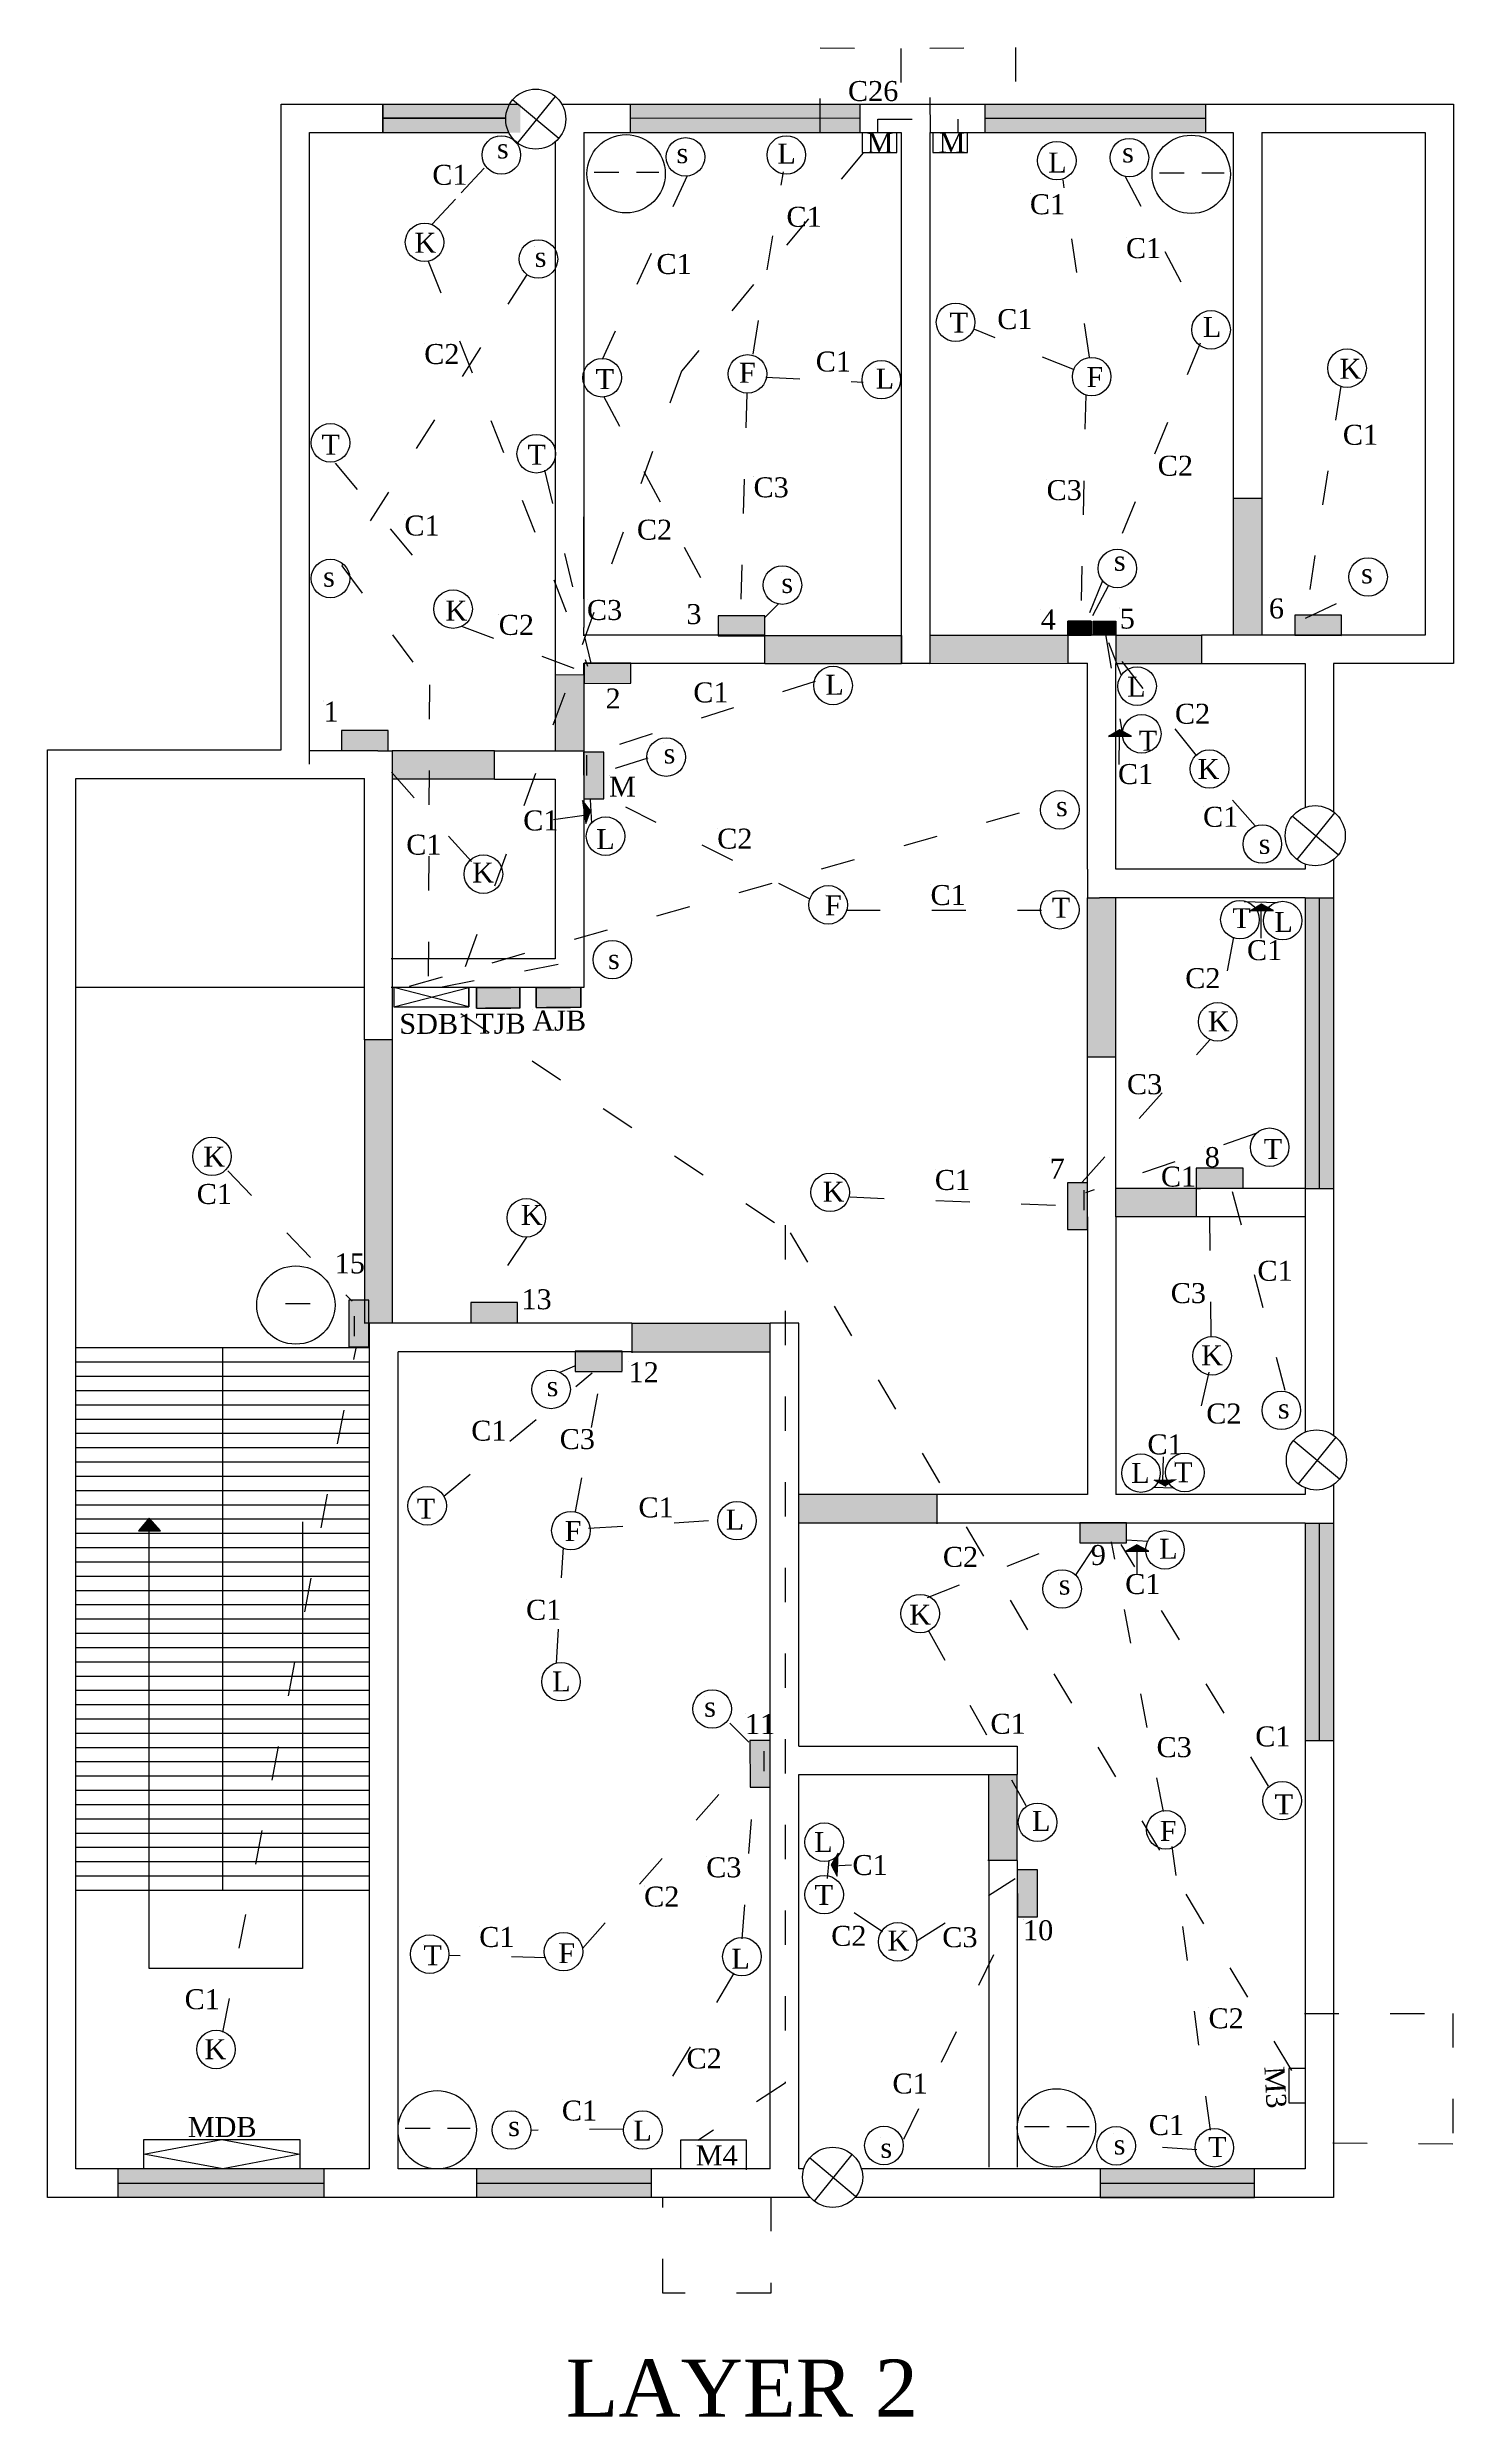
# Model space of a CAD drawing. Header units: inches. Extents: x 1 to 17879, y -3361 to 1909.
# Drawn here: x 3887 to 4379, y 852 to 1682 of the extents above; entities that cross this region are included whole.
import ezdxf

# ---------------------------------------------------------------- set-up
doc = ezdxf.new("R2010")
doc.units = ezdxf.units.IN
doc.header["$MEASUREMENT"] = 0
for name, pattern in [('ACAD_ISO02W100', [15, 12, -3]), ('ACAD_ISO03W100', [30, 12, -18]), ('DASHEDX2', [1.5, 1, -0.5])]:
    doc.linetypes.add(name, pattern=pattern)

msp = doc.modelspace()

# ---------------------------------------------------------------- hatches: boundary and pattern name
for color, points in [(120, [(4052.31, 1661.97), (4004.13, 1661.97), (4004.12, 1651.97), (4052.32, 1651.97)]), (120, [(4292.25, 1661.97), (4214.97, 1661.97), (4214.97, 1651.97), (4292.25, 1651.97)]), (2, [(4311.87, 1523.97), (4301.87, 1523.97), (4301.87, 1475.97), (4311.87, 1475.97)]), (9, [(4137.86, 1482.76), (4121.49, 1482.76), (4121.49, 1475.73), (4134.14, 1475.73), (4137.86, 1475.73)]), (9, [(4339.86, 1482.89), (4323.49, 1482.89), (4323.49, 1475.87), (4336.15, 1475.87), (4339.86, 1475.87)]), (2, [(4244.01, 1475.97), (4195.67, 1475.97), (4195.67, 1465.97), (4244.01, 1466.11)]), (2, [(4290.78, 1475.97), (4260.8, 1475.97), (4260.85, 1465.97), (4290.78, 1465.97)]), (2, [(4074.47, 1461.93), (4064.47, 1462.01), (4064.47, 1435.47), (4074.52, 1435.47)]), (9, [(4090.96, 1466.11), (4074.59, 1466.11), (4074.59, 1459.09), (4087.25, 1459.09), (4090.96, 1459.09)]), (9, [(4006.04, 1442.5), (3989.67, 1442.5), (3989.67, 1435.47), (4002.32, 1435.47), (4006.04, 1435.47)]), (2, [(4043.26, 1435.47), (4007.35, 1435.47), (4007.35, 1425.47), (4043.26, 1425.47)]), (9, [(4081.51, 1418.64), (4081.51, 1435.02), (4074.48, 1435.02), (4074.48, 1422.36), (4074.48, 1418.64)]), (2, [(4260.85, 1383.97), (4255.07, 1383.97), (4250.85, 1383.97), (4250.85, 1328.2), (4260.85, 1328.2)]), (120, [(4337.07, 1369.37), (4337.07, 1383.97), (4327.07, 1383.97), (4327.07, 1369.37), (4327.07, 1282.17), (4337.07, 1282.17)]), (2, [(4007.35, 1334.17), (3997.75, 1334.17), (3997.75, 1234.97), (3999.45, 1234.97), (4007.35, 1234.97)]), (9, [(4305.35, 1289.27), (4288.98, 1289.27), (4288.98, 1282.24), (4301.64, 1282.24), (4305.35, 1282.24)]), (9, [(4250.88, 1267.79), (4250.88, 1284.16), (4243.85, 1284.16), (4243.85, 1271.5), (4243.85, 1267.79)]), (2, [(4288.96, 1282.17), (4260.85, 1282.17), (4260.85, 1272.17), (4288.96, 1272.17)]), (9, [(3999.23, 1226.63), (3999.23, 1243.01), (3992.2, 1243.01), (3992.2, 1230.35), (3992.2, 1226.63)]), (9, [(4051.3, 1242.16), (4034.92, 1242.16), (4034.92, 1235.14), (4047.58, 1235.14), (4051.3, 1235.14)]), (2, [(4139.81, 1234.97), (4091.36, 1234.97), (4091.36, 1224.97), (4139.81, 1224.97)]), (9, [(4087.91, 1225.16), (4071.53, 1225.16), (4071.53, 1218.14), (4084.19, 1218.14), (4087.91, 1218.14)]), (2, [(4198.1, 1174.97), (4149.81, 1174.97), (4149.81, 1164.97), (4198.1, 1164.97)]), (9, [(4264.53, 1165.08), (4248.15, 1165.08), (4248.15, 1158.05), (4260.81, 1158.05), (4264.53, 1158.05)]), (120, [(4337.07, 1164.97), (4327.07, 1164.97), (4327.07, 1088.81), (4337.07, 1088.81)]), (9, [(4139.72, 1072.46), (4139.72, 1088.83), (4132.69, 1088.83), (4132.69, 1076.17), (4132.69, 1072.46)]), (2, [(4226.28, 1076.87), (4216.28, 1076.87), (4216.28, 1046.74), (4226.28, 1046.74)]), (9, [(4233.33, 1027.08), (4233.33, 1043.46), (4226.3, 1043.46), (4226.3, 1030.8), (4226.3, 1027.08)]), (120, [(3983.41, 938.77), (3911.37, 938.77), (3911.37, 928.77), (3983.41, 928.77)]), (120, [(4098.07, 938.77), (4036.87, 938.77), (4036.87, 928.77), (4098.07, 928.77)]), (120, [(4309.35, 938.77), (4255.27, 938.77), (4255.27, 928.77), (4309.35, 928.77)])]:
    msp.add_hatch(color=color).paths.add_polyline_path(points)
h = msp.add_hatch(color=120)
h.paths.add_polyline_path([(4171.11, 1661.97), (4090.69, 1661.97), (4090.69, 1656.94), (4171.11, 1656.97)])
h.paths.add_polyline_path([(4171.11, 1656.97), (4090.69, 1656.94), (4090.69, 1651.97), (4171.11, 1651.97)])
h = msp.add_hatch(color=2)
h.set_gradient(color1=(214, 214, 214), color2=(214, 214, 214), tint=1)
h.paths.add_polyline_path([(4244.01, 1475.94), (4252.13, 1475.94), (4252.13, 1480.84), (4244.01, 1480.84)])
h = msp.add_hatch(color=2)
h.set_gradient(color1=(214, 214, 214), color2=(214, 214, 214), tint=1)
h.paths.add_polyline_path([(4260.8, 1475.99), (4252.83, 1475.99), (4252.83, 1480.84), (4260.8, 1480.84)])
h = msp.add_hatch(color=2)
h.set_gradient(color1=(255, 255, 0), color2=(255, 255, 0), tint=1)
h.paths.add_polyline_path([(4137.89, 1475.77), (4185.69, 1475.77), (4185.69, 1465.91), (4137.89, 1465.91)])
at = {"linetype": 'ACAD_ISO03W100'}
for points in [[(4262.14, 1442.76), (4258.26, 1440.46), (4266.31, 1440.56)], [(4076.85, 1414.45), (4074.07, 1418.01), (4075.2, 1410.03)], [(4311.8, 1381.7), (4307.91, 1379.4), (4315.96, 1379.5)], [(4278.32, 1177.94), (4282.21, 1180.25), (4274.15, 1180.15)], [(4268.18, 1157.38), (4264.29, 1155.08), (4272.34, 1155.18)], [(4161.11, 1045.26), (4163.23, 1041.26), (4163.51, 1049.31)]]:
    msp.add_hatch(color=7, dxfattribs=at).paths.add_polyline_path(points)
h = msp.add_hatch(color=7, dxfattribs=at)
h.set_gradient(color1=(204, 102, 102), color2=(204, 102, 102), tint=1)
h.paths.add_polyline_path([(4036.94, 1352.52), (4052.08, 1352.52), (4052.08, 1345.33), (4036.94, 1345.33)])
h = msp.add_hatch(color=7, dxfattribs=at)
h.set_gradient(color1=(0, 255, 255), color2=(0, 255, 255), tint=1)
h.paths.add_polyline_path([(4057.85, 1352.57), (4073.49, 1352.57), (4073.49, 1345.58), (4057.85, 1345.58)])
h = msp.add_hatch(color=256)
h.paths.add_polyline_path([(3922.27, 1166.4), (3922.05, 1166.4), (3918.61, 1162.23), (3922.27, 1162.23)])
h.paths.add_polyline_path([(3922.51, 1166.4), (3922.27, 1166.4), (3922.27, 1162.23), (3926.26, 1162.23)])

# ---------------------------------------------------------------- linework, layer by layer
for p, q in [((4157.31, 1651.88), (4157.31, 1681.69)), ((4157.31, 1681.69), (4185.48, 1681.46)), ((4185.48, 1681.46), (4185.48, 1651.88)), ((4195.61, 1681.57), (4225.68, 1681.81)), ((4195.84, 1652.24), (4195.61, 1681.57)), ((4225.68, 1681.81), (4225.68, 1652.24)), ((4110.68, 1636.87), (4080.94, 1572.55)), ((4133.75, 1574.32), (4144.41, 1638.21)), ((4251.59, 1573.27), (4242.32, 1635.47)), ((4263.94, 1636.8), (4289.54, 1588.27)), ((4019.99, 1606.96), (4075.82, 1465.14)), ((4246.29, 1568.86), (4211.43, 1582.98)), ((4290.32, 1578.19), (4250.41, 1480.9)), ((4131.54, 1560.57), (4129.32, 1483.37)), ((4138.19, 1566.33), (4172.37, 1564.56)), ((4250.26, 1560.04), (4248.5, 1482.84)), ((4339.53, 1563.11), (4327.18, 1481.94)), ((4081.39, 1559.68), (4122.66, 1482.48)), ((3987.42, 1536.17), (4024.88, 1491.4)), ((4060.71, 1533.72), (4076.99, 1466.16)), ((4142.63, 1486.92), (4137.75, 1482.04)), ((4258.21, 1493.31), (4251.67, 1480.91)), ((4327.18, 1481.94), (4344.83, 1490.33)), ((4031.68, 1479.07), (4073.98, 1463.3)), ((4289.03, 1433.77), (4255.5, 1476.16)), ((4262.7, 1462.03), (4257.16, 1476.16)), ((4257.16, 1476.16), (4262.98, 1441.8)), ((4155.53, 1459.72), (4077.98, 1434.8)), ((4262.14, 1442.76), (4258.26, 1440.46)), ((4258.26, 1440.46), (4266.31, 1440.56)), ((4261.99, 1430.69), (4262.06, 1440.55)), ((4266.31, 1440.56), (4262.14, 1442.76)), ((4035.15, 1396.65), (4000.94, 1434.86)), ((4096.97, 1432.82), (4081.94, 1428.08)), ((4153.56, 1383.56), (4081.9, 1419.38)), ((4309.54, 1409.11), (4297.35, 1423.24)), ((4063.83, 1411.44), (4075.4, 1412.97)), ((4076.85, 1414.45), (4074.07, 1418.01)), ((4074.07, 1418.01), (4075.2, 1410.03)), ((4075.2, 1410.03), (4076.85, 1414.45)), ((4076.78, 1418.38), (4077.25, 1409.98)), ((4166.31, 1379.6), (4234.82, 1379.6)), ((4305.71, 1382.64), (4317.4, 1382.34)), ((4311.8, 1381.7), (4307.91, 1379.4)), ((4307.91, 1379.4), (4315.96, 1379.5)), ((4311.7, 1369.77), (4311.7, 1380.55)), ((4315.96, 1379.5), (4311.8, 1381.7)), ((4302, 1370.16), (4297.62, 1346.51)), ((4036.95, 1352.51), (4036.94, 1345.33)), ((4036.94, 1345.33), (4052.09, 1345.33)), ((4036.95, 1352.52), (4052.08, 1352.53)), ((4052.09, 1345.33), (4052.09, 1352.52)), ((4073.49, 1352.57), (4057.82, 1352.57)), ((4057.82, 1352.56), (4057.85, 1345.59)), ((4057.85, 1345.59), (4073.49, 1345.57)), ((4073.49, 1345.57), (4073.49, 1352.57)), ((4248.98, 1284.31), (4293.68, 1334.24)), ((4309.83, 1301.4), (4250.17, 1280.6)), ((3949.85, 1288.38), (3993.35, 1242.65)), ((4167.74, 1279.17), (4243.62, 1276.09)), ((4294.2, 1230.45), (4293.59, 1282.25)), ((4320.11, 1211.34), (4300.99, 1283.49)), ((4054.45, 1265.13), (4039.07, 1242.35)), ((3948.15, 986.63), (3994.86, 1226.81)), ((4066.25, 1217.78), (4071.32, 1220.07)), ((4025.53, 1174.44), (4077.45, 1217.55)), ((4071.59, 1169), (4080.8, 1217.97)), ((4293.32, 1217.78), (4287, 1190.07)), ((4277.38, 1188.22), (4277.14, 1179.61)), ((4274.15, 1180.15), (4278.32, 1177.94)), ((4280.89, 1177.22), (4273.93, 1177.46)), ((4076.19, 1163.14), (4122.25, 1166.07)), ((4064.89, 1115.84), (4067.4, 1156.44)), ((4194.87, 1138.88), (4248.65, 1160.04)), ((4246.96, 1146.92), (4254.16, 1157.93)), ((4277.45, 1063.94), (4259.24, 1158.35)), ((4314.3, 1072.83), (4262.63, 1157.5)), ((4268.18, 1157.38), (4264.29, 1155.08)), ((4264.29, 1155.08), (4272.34, 1155.18)), ((4272.11, 1158.48), (4264.39, 1158.94)), ((4272.34, 1155.18), (4268.18, 1157.38)), ((4268.28, 1147.11), (4268.28, 1155.72)), ((4195.12, 1127.44), (4229.29, 1066.05)), ((4125.6, 1094.91), (4132.3, 1088.21)), ((4074.04, 1016.01), (4132.42, 1081.81)), ((4129.93, 1019.32), (4134.07, 1072.71)), ((4159.87, 1040.43), (4160.41, 1046.83)), ((4163.51, 1049.31), (4161.11, 1045.26)), ((4163.23, 1041.26), (4163.51, 1049.31)), ((4293.9, 952.35), (4280.55, 1051.64)), ((4161.11, 1045.26), (4163.23, 1041.26)), ((4168.2, 1045.11), (4161.69, 1044.83)), ((4190.84, 1018.54), (4225.55, 1040.43)), ((4179.1, 1021.74), (4164.68, 1031.35)), ((4186.57, 949.14), (4225.55, 1029.22)), ((4061.21, 1012.7), (4027.26, 1013.52)), ((4127.03, 1007.32), (4098.06, 958.48)), ((4326.86, 993.25), (4378.79, 993.25)), ((4378.79, 993.25), (4378.79, 947.4)), ((4088.53, 952.69), (4055.83, 952.27)), ((4289.1, 945.41), (4266.67, 947.01)), ((4378.79, 947.4), (4326.86, 947.86)), ((4102.22, 895.28), (4102.22, 928.91)), ((4139.94, 928.91), (4139.94, 895.28)), ((4139.94, 895.28), (4102.22, 895.28))]:
    msp.add_line(p, q, dxfattribs=at)
for p, q in [((3968.47, 1661.97), (3991.27, 1661.97)), ((3968.47, 1651.97), (3968.47, 1661.97)), ((3991.27, 1661.97), (4051.55, 1661.97)), ((4004.13, 1661.96), (4004.12, 1651.98)), ((4004.12, 1651.98), (4004.12, 1661.96)), ((4004.12, 1661.96), (4004.13, 1656.97)), ((4004.13, 1661.96), (4048.56, 1661.96)), ((4065.7, 1649.93), (4049.53, 1663.49)), ((4051.34, 1648.38), (4064.53, 1664.66)), ((4066.8, 1661.97), (4185.67, 1661.97)), ((4090.69, 1661.98), (4090.69, 1651.9)), ((4090.69, 1661.97), (4090.69, 1651.97)), ((4171.11, 1661.97), (4171.11, 1651.96)), ((4185.67, 1661.97), (4306.87, 1661.97)), ((4214.97, 1661.97), (4214.97, 1651.97)), ((4292.25, 1661.97), (4292.25, 1651.97)), ((4306.87, 1661.97), (4374.07, 1661.97)), ((4374.07, 1661.97), (4379.07, 1661.97)), ((4379.07, 1661.97), (4379.07, 1475.97)), ((3968.47, 1435.77), (3968.47, 1651.97)), ((3978.47, 1651.97), (3991.27, 1651.97)), ((3978.47, 1430.75), (3978.47, 1651.97)), ((3991.27, 1651.97), (4048.3, 1651.97)), ((4004.12, 1651.98), (4048.26, 1651.97)), ((4047.04, 1656.97), (4004.13, 1656.97)), ((4004.13, 1656.97), (4047.04, 1656.97)), ((4057.66, 1656.69), (4057.66, 1656.69)), ((4057.66, 1656.69), (4057.66, 1656.69)), ((4057.66, 1656.69), (4057.66, 1656.69)), ((4057.66, 1656.69), (4057.66, 1656.69)), ((4057.66, 1656.69), (4057.66, 1656.69)), ((4057.66, 1656.69), (4057.66, 1656.69)), ((4057.66, 1656.69), (4057.66, 1656.69)), ((4057.66, 1656.69), (4057.66, 1656.69)), ((4057.66, 1656.69), (4057.66, 1656.69)), ((4057.66, 1656.69), (4057.66, 1656.69)), ((4057.66, 1656.69), (4057.66, 1656.69)), ((4057.66, 1656.69), (4057.66, 1656.69)), ((4057.66, 1656.69), (4057.66, 1656.69)), ((4057.66, 1656.69), (4057.66, 1656.69)), ((4057.66, 1656.69), (4057.66, 1656.69)), ((4057.66, 1656.69), (4057.66, 1656.69)), ((4057.66, 1656.69), (4057.66, 1656.69)), ((4057.66, 1656.69), (4057.66, 1656.69)), ((4057.66, 1656.69), (4057.66, 1656.69)), ((4057.66, 1656.69), (4057.66, 1656.69)), ((4057.66, 1656.69), (4057.66, 1656.69)), ((4074.47, 1651.97), (4185.67, 1651.97)), ((4074.47, 1651.97), (4074.47, 1488.67)), ((4171.11, 1656.97), (4090.69, 1656.94)), ((4172, 1651.97), (4172, 1644.98)), ((4184.16, 1644.98), (4184.16, 1651.79)), ((4185.67, 1651.97), (4185.67, 1498.5)), ((4195.67, 1651.97), (4301.87, 1651.97)), ((4195.67, 1651.97), (4195.67, 1498.5)), ((4196.69, 1651.97), (4196.69, 1644.98)), ((4208.84, 1644.98), (4208.84, 1652.15)), ((4214.97, 1656.97), (4292.25, 1656.97)), ((4301.87, 1651.97), (4301.87, 1523.97)), ((4311.87, 1651.97), (4369.07, 1651.97)), ((4311.87, 1651.97), (4311.87, 1523.97)), ((4369.07, 1651.97), (4369.07, 1475.97)), ((4064.47, 1648.68), (4064.47, 1486.87)), ((4172, 1644.98), (4184.16, 1644.98)), ((4196.69, 1644.98), (4208.84, 1644.98)), ((4078.14, 1638.06), (4086.81, 1638.06)), ((4092.97, 1638.06), (4100.8, 1638.06)), ((4276.03, 1637.87), (4284.69, 1637.87)), ((4290.86, 1637.87), (4298.69, 1637.87)), ((4301.87, 1523.97), (4311.87, 1523.97)), ((4301.87, 1523.97), (4301.87, 1475.97)), ((4311.87, 1523.97), (4311.87, 1475.97)), ((4074.47, 1488.67), (4074.47, 1517.37)), ((4185.7, 1498.5), (4185.67, 1498.5)), ((4185.67, 1498.5), (4185.67, 1498.5)), ((4185.67, 1498.5), (4185.67, 1475.97)), ((4195.67, 1498.5), (4195.67, 1475.92)), ((4064.47, 1486.87), (4064.47, 1475.9)), ((4074.47, 1488.67), (4074.47, 1478.67)), ((4074.68, 1488.67), (4074.68, 1488.67)), ((4074.47, 1475.75), (4074.47, 1478.67)), ((4137.86, 1482.76), (4121.49, 1482.76)), ((4121.49, 1482.76), (4121.49, 1475.7)), ((4137.86, 1475.74), (4137.86, 1482.76)), ((4244.01, 1475.99), (4244.01, 1480.86)), ((4244.01, 1480.86), (4252.13, 1480.84)), ((4252.13, 1480.84), (4252.14, 1475.95)), ((4252.8, 1475.99), (4252.8, 1480.84)), ((4252.8, 1480.84), (4260.81, 1480.84)), ((4260.81, 1480.84), (4260.8, 1475.98)), ((4339.86, 1482.89), (4323.49, 1482.89)), ((4323.49, 1482.89), (4323.49, 1475.83)), ((4339.86, 1475.87), (4339.86, 1482.89)), ((4064.47, 1475.9), (4064.47, 1462.01)), ((4074.47, 1475.9), (4074.47, 1475.75)), ((4074.47, 1475.9), (4074.51, 1475.9)), ((4074.68, 1476.09), (4138.04, 1476.09)), ((4121.49, 1475.7), (4137.86, 1475.74)), ((4129.57, 1475.73), (4129.57, 1475.78)), ((4137.85, 1475.83), (4185.68, 1475.77)), ((4137.87, 1465.9), (4137.86, 1475.83)), ((4185.67, 1475.97), (4185.67, 1475.97)), ((4185.68, 1475.77), (4185.68, 1465.93)), ((4195.67, 1475.97), (4244.01, 1475.97)), ((4195.67, 1475.92), (4195.67, 1465.97)), ((4195.77, 1475.97), (4195.77, 1475.97)), ((4260.8, 1475.97), (4244.01, 1475.97)), ((4244.01, 1475.97), (4244.01, 1466.11)), ((4252.14, 1475.95), (4244.01, 1475.95)), ((4260.8, 1475.98), (4252.8, 1475.99)), ((4255.85, 1475.97), (4255.85, 1476.05)), ((4260.8, 1475.97), (4290.78, 1475.97)), ((4260.8, 1475.97), (4260.85, 1465.97)), ((4327.07, 1475.97), (4290.78, 1475.97)), ((4290.78, 1475.97), (4290.78, 1465.97)), ((4290.78, 1470.97), (4290.78, 1470.97)), ((4323.49, 1475.97), (4339.86, 1475.87)), ((4337.07, 1475.97), (4327.07, 1475.97)), ((4331.57, 1475.87), (4331.57, 1475.91)), ((4369.07, 1475.97), (4337.07, 1475.97)), ((4379.07, 1475.97), (4379.07, 1465.97)), ((4074.47, 1461.93), (4064.47, 1462.01)), ((4064.47, 1462.01), (4064.47, 1435.47)), ((4074.47, 1466.08), (4074.68, 1466.09)), ((4074.47, 1461.93), (4074.47, 1466.08)), ((4074.47, 1461.93), (4074.52, 1435.47)), ((4090.96, 1466.11), (4074.59, 1466.11)), ((4074.59, 1466.11), (4074.59, 1459.06)), ((4074.68, 1466.09), (4138.04, 1466.09)), ((4090.96, 1459.09), (4090.96, 1466.11)), ((4185.68, 1465.93), (4137.87, 1465.9)), ((4195.67, 1465.97), (4185.67, 1465.97)), ((4195.67, 1465.97), (4244.01, 1466.11)), ((4244.01, 1466.11), (4250.87, 1466.11)), ((4250.85, 1465.97), (4250.87, 1466.11)), ((4250.85, 1393.97), (4250.85, 1465.97)), ((4260.85, 1393.97), (4260.85, 1465.97)), ((4260.85, 1465.97), (4290.78, 1465.97)), ((4290.78, 1465.97), (4327.07, 1465.97)), ((4327.07, 1465.97), (4327.07, 1415.61)), ((4327.07, 1465.97), (4327.07, 1415.61)), ((4379.07, 1465.97), (4337.07, 1465.97)), ((4337.07, 1465.97), (4337.07, 1414.02)), ((4074.59, 1459.06), (4090.96, 1459.09)), ((4082.67, 1459.09), (4082.67, 1459.13)), ((3886.67, 1430.77), (3886.67, 1435.77)), ((3886.67, 1435.77), (3891.67, 1435.77)), ((3891.67, 1435.77), (3968.47, 1435.77)), ((4006.04, 1442.5), (3989.67, 1442.5)), ((3989.67, 1442.5), (3989.67, 1435.44)), ((4006.04, 1435.48), (4006.04, 1442.5)), ((3886.67, 1425.77), (3886.67, 1430.77)), ((4002.32, 1435.47), (3978.47, 1435.47)), ((3997.75, 1435.47), (3997.75, 1435.52)), ((4002.32, 1435.47), (4007.35, 1435.47)), ((4007.35, 1435.47), (4007.35, 1435.47)), ((4007.35, 1435.47), (4007.35, 1334.17)), ((4043.26, 1435.47), (4007.35, 1435.47)), ((4043.26, 1435.47), (4074.52, 1435.47)), ((4043.26, 1425.47), (4043.26, 1435.47)), ((4081.51, 1435.02), (4074.45, 1435.02)), ((4074.45, 1435.02), (4074.52, 1418.64)), ((4074.52, 1435.47), (4074.52, 1352.57)), ((4075.44, 1433.91), (4075.44, 1426.85)), ((4081.51, 1418.64), (4081.51, 1435.02)), ((3886.67, 1352.57), (3886.67, 1425.77)), ((3896.67, 1352.57), (3896.67, 1425.77)), ((3896.67, 1425.77), (3973.47, 1425.77)), ((3973.47, 1425.77), (3978.47, 1425.77)), ((3978.47, 1425.77), (3997.75, 1425.77)), ((3997.75, 1334.17), (3997.75, 1425.77)), ((4043.26, 1425.47), (4007.35, 1425.47)), ((4043.26, 1425.47), (4064.52, 1425.47)), ((4064.52, 1425.47), (4064.52, 1362.57)), ((4074.48, 1426.93), (4074.53, 1426.93)), ((4083.52, 1426.88), (4083.52, 1426.92)), ((4074.49, 1418.64), (4081.51, 1418.64)), ((4338.67, 1398.95), (4322.49, 1412.51)), ((4324.3, 1397.41), (4337.49, 1413.68)), ((4330.62, 1405.71), (4330.62, 1405.71)), ((4330.62, 1405.71), (4330.62, 1405.71)), ((4330.62, 1405.71), (4330.62, 1405.71)), ((4330.62, 1405.71), (4330.62, 1405.71)), ((4330.62, 1405.71), (4330.62, 1405.71)), ((4330.62, 1405.71), (4330.62, 1405.71)), ((4330.62, 1405.71), (4330.62, 1405.71)), ((4330.62, 1405.71), (4330.62, 1405.71)), ((4330.62, 1405.71), (4330.62, 1405.71)), ((4330.62, 1405.71), (4330.62, 1405.71)), ((4330.62, 1405.71), (4330.62, 1405.71)), ((4330.62, 1405.71), (4330.62, 1405.71)), ((4330.62, 1405.71), (4330.62, 1405.71)), ((4330.62, 1405.71), (4330.62, 1405.71)), ((4330.62, 1405.71), (4330.62, 1405.71)), ((4330.62, 1405.71), (4330.62, 1405.71)), ((4330.62, 1405.71), (4330.62, 1405.71)), ((4330.62, 1405.71), (4330.62, 1405.71)), ((4330.62, 1405.71), (4330.62, 1405.71)), ((4330.62, 1405.71), (4330.62, 1405.71)), ((4330.62, 1405.71), (4330.62, 1405.71)), ((4327.07, 1395.81), (4327.07, 1393.97)), ((4327.07, 1395.81), (4327.07, 1393.97)), ((4337.07, 1397.41), (4337.07, 1369.37)), ((4250.85, 1393.97), (4250.85, 1384.23)), ((4327.07, 1393.97), (4260.85, 1393.97)), ((4250.85, 1384.23), (4250.85, 1383.97)), ((4250.85, 1383.97), (4250.85, 1383.97)), ((4250.85, 1383.97), (4255.07, 1383.97)), ((4250.85, 1328.2), (4250.85, 1383.97)), ((4327.07, 1383.97), (4255.07, 1383.97)), ((4260.85, 1328.2), (4260.85, 1383.97)), ((4327.07, 1383.97), (4327.07, 1369.37)), ((4327.07, 1383.97), (4337.06, 1383.97)), ((4332.07, 1282.17), (4332.07, 1383.97)), ((4327.07, 1369.37), (4327.07, 1272.17)), ((4337.07, 1369.37), (4337.07, 1272.17)), ((4064.52, 1362.57), (4007.07, 1362.57)), ((4007.96, 1352.63), (4007.96, 1345.74)), ((4034.25, 1345.74), (4034.25, 1352.63)), ((3886.67, 1234.97), (3886.67, 1352.57)), ((3896.67, 1234.97), (3896.67, 1352.57)), ((3997.75, 1352.57), (3896.67, 1352.57)), ((4074.52, 1352.57), (4007.07, 1352.57)), ((4007.96, 1345.74), (4034.25, 1352.57)), ((4034.25, 1345.74), (4007.96, 1352.57)), ((4007.96, 1345.74), (4034.25, 1345.74)), ((4034.25, 1352.57), (4034.25, 1345.74)), ((4052.18, 1352.53), (4035.81, 1352.53)), ((4043.89, 1345.5), (4043.89, 1345.55)), ((4007.35, 1334.17), (3997.75, 1334.17)), ((3997.75, 1334.17), (3997.75, 1234.91)), ((4007.35, 1334.17), (4007.35, 1234.97)), ((4250.85, 1272.17), (4250.85, 1328.2)), ((4250.85, 1328.2), (4260.85, 1328.2)), ((4260.85, 1272.17), (4260.85, 1328.2)), ((4305.35, 1289.27), (4288.98, 1289.27)), ((4288.98, 1289.27), (4288.98, 1282.21)), ((4305.35, 1282.25), (4305.35, 1289.27)), ((4250.88, 1284.16), (4243.82, 1284.16)), ((4243.82, 1284.16), (4243.86, 1267.79)), ((4249.68, 1274.56), (4249.68, 1281.58)), ((4250.88, 1267.79), (4250.88, 1284.16)), ((4288.96, 1282.17), (4260.84, 1282.17)), ((4327.07, 1282.17), (4288.96, 1282.17)), ((4288.96, 1282.17), (4290.41, 1282.17)), ((4288.96, 1282.17), (4288.96, 1272.17)), ((4288.98, 1282.21), (4305.35, 1282.25)), ((4297.06, 1282.24), (4297.06, 1282.29)), ((4327.07, 1282.17), (4337.06, 1282.17)), ((4250.85, 1272.17), (4250.85, 1174.97)), ((4260.85, 1272.17), (4260.85, 1174.97)), ((4288.96, 1272.17), (4260.85, 1272.17)), ((4327.07, 1272.17), (4288.96, 1272.17)), ((4327.07, 1272.17), (4288.96, 1272.17)), ((4327.07, 1272.17), (4327.07, 1196.8)), ((4337.07, 1272.17), (4337.07, 1195.66)), ((4243.86, 1267.79), (4250.88, 1267.79)), ((3970.06, 1241.85), (3978.73, 1241.85)), ((3999.23, 1243.01), (3992.17, 1243.01)), ((3992.17, 1243.01), (3992.21, 1226.63)), ((3994.17, 1230.39), (3994.17, 1237.41)), ((3999.23, 1226.63), (3999.23, 1243.01)), ((4051.3, 1242.16), (4034.92, 1242.16)), ((4034.92, 1242.16), (4034.92, 1235.1)), ((4051.3, 1235.14), (4051.3, 1242.16)), ((3886.67, 933.77), (3886.67, 1234.97)), ((3896.67, 938.77), (3896.67, 1234.97)), ((3999.45, 1234.97), (3997.75, 1234.97)), ((3999.45, 938.77), (3999.45, 1234.97)), ((4091.36, 1234.97), (3999.45, 1234.97)), ((4043.01, 1235.14), (4043.01, 1235.18)), ((4091.36, 1234.97), (4091.36, 1224.61)), ((4091.36, 1234.97), (4139.81, 1234.97)), ((4139.81, 938.77), (4139.81, 1234.97)), ((4149.81, 1234.97), (4139.81, 1234.97)), ((4149.81, 1086.87), (4149.81, 1234.97)), ((3896.44, 1226.4), (3999.62, 1226.4)), ((3896.44, 1221.4), (3999.62, 1221.4)), ((3948.03, 1226.4), (3948.03, 1036.4)), ((3992.21, 1226.63), (3999.23, 1226.63)), ((4009.45, 938.77), (4009.45, 1224.97)), ((4091.36, 1224.97), (4009.45, 1224.97)), ((4087.91, 1225.16), (4071.53, 1225.16)), ((4071.53, 1225.16), (4071.53, 1218.1)), ((4087.91, 1218.14), (4087.91, 1225.16)), ((4091.36, 1224.97), (4139.81, 1224.97)), ((3896.44, 1216.4), (3999.62, 1216.4)), ((4071.53, 1218.1), (4087.91, 1218.1)), ((4079.62, 1218.14), (4079.62, 1218.18)), ((3896.44, 1211.4), (3999.62, 1211.4)), ((3896.44, 1206.4), (3999.62, 1206.4)), ((3896.44, 1201.4), (3999.62, 1201.4)), ((3896.44, 1196.4), (3999.62, 1196.4)), ((4324.71, 1178.75), (4337.9, 1195.03)), ((3896.44, 1191.4), (3999.62, 1191.4)), ((4339.07, 1180.29), (4322.9, 1193.85)), ((4331.03, 1187.06), (4331.03, 1187.06)), ((4331.03, 1187.06), (4331.03, 1187.06)), ((4331.03, 1187.06), (4331.03, 1187.06)), ((4331.03, 1187.06), (4331.03, 1187.06)), ((4331.03, 1187.06), (4331.03, 1187.06)), ((4331.03, 1187.06), (4331.03, 1187.06)), ((4331.03, 1187.06), (4331.03, 1187.06)), ((4331.03, 1187.06), (4331.03, 1187.06)), ((4331.03, 1187.06), (4331.03, 1187.06)), ((4331.03, 1187.06), (4331.03, 1187.06)), ((4331.03, 1187.06), (4331.03, 1187.06)), ((4331.03, 1187.06), (4331.03, 1187.06)), ((4331.03, 1187.06), (4331.03, 1187.06)), ((4331.03, 1187.06), (4331.03, 1187.06)), ((4331.03, 1187.06), (4331.03, 1187.06)), ((4331.03, 1187.06), (4331.03, 1187.06)), ((4331.03, 1187.06), (4331.03, 1187.06)), ((4331.03, 1187.06), (4331.03, 1187.06)), ((4331.03, 1187.06), (4331.03, 1187.06)), ((4331.03, 1187.06), (4331.03, 1187.06)), ((4331.03, 1187.06), (4331.03, 1187.06)), ((3896.44, 1186.4), (3999.62, 1186.4)), ((3896.44, 1181.4), (3999.62, 1181.4)), ((4337.07, 1178.45), (4337.07, 1174.97)), ((3896.44, 1176.4), (3999.62, 1176.4)), ((3896.44, 1171.4), (3999.62, 1171.4)), ((4198.1, 1174.97), (4149.77, 1174.97)), ((4250.85, 1174.97), (4198.1, 1174.97)), ((4198.1, 1174.97), (4198.1, 1164.69)), ((4327.07, 1174.97), (4260.85, 1174.97)), ((4327.07, 1177.31), (4327.07, 1174.97)), ((4337.07, 1174.97), (4337.07, 1078.97)), ((3896.44, 1166.4), (3999.62, 1166.4)), ((3922.27, 1166.66), (3918.61, 1162.23)), ((3918.61, 1162.23), (3918.61, 1162.23)), ((3918.61, 1162.23), (3926.26, 1162.23)), ((3922.27, 1008.99), (3922.27, 1166.66)), ((3926.26, 1162.23), (3922.27, 1166.66)), ((3976, 1165.43), (3976, 1008.99)), ((4198.1, 1164.97), (4149.76, 1164.97)), ((4327.07, 1164.97), (4198.1, 1164.97)), ((4264.53, 1165.08), (4248.15, 1165.08)), ((4248.15, 1165.08), (4248.15, 1158.02)), ((4264.53, 1158.06), (4264.53, 1165.08)), ((4327.07, 1164.97), (4327.07, 1078.97)), ((4327.07, 1164.97), (4337.07, 1164.97)), ((4332.07, 1088.81), (4332.07, 1164.97)), ((3896.44, 1161.4), (3999.62, 1161.4)), ((3896.44, 1156.4), (3999.62, 1156.4)), ((4248.15, 1158.02), (4264.53, 1158.06)), ((4256.23, 1158.05), (4256.23, 1158.1)), ((3896.44, 1151.4), (3999.62, 1151.4)), ((3896.44, 1146.4), (3999.62, 1146.4)), ((3896.44, 1141.4), (3999.62, 1141.4)), ((3896.44, 1136.4), (3999.62, 1136.4)), ((3896.44, 1131.4), (3999.62, 1131.4)), ((3896.44, 1126.4), (3999.62, 1126.4)), ((3896.44, 1121.4), (3999.62, 1121.4)), ((3896.44, 1116.4), (3999.62, 1116.4)), ((3896.44, 1111.4), (3999.62, 1111.4)), ((3896.44, 1106.4), (3999.62, 1106.4)), ((3896.44, 1101.4), (3999.62, 1101.4)), ((3896.44, 1096.4), (3999.62, 1096.4)), ((3896.44, 1091.4), (3999.62, 1091.4)), ((4139.72, 1088.83), (4132.66, 1088.83)), ((4132.66, 1088.83), (4132.7, 1072.46)), ((4139.72, 1072.46), (4139.72, 1088.83)), ((4327.07, 1088.81), (4337.07, 1088.81)), ((3896.44, 1086.4), (3999.62, 1086.4)), ((3896.44, 1081.4), (3999.62, 1081.4)), ((4137.66, 1078.09), (4137.66, 1085.11)), ((4149.81, 1086.87), (4226.28, 1086.87)), ((4226.28, 1086.87), (4226.28, 1076.87)), ((4327.07, 1078.97), (4327.07, 938.77)), ((4337.07, 1078.97), (4337.07, 933.77)), ((3896.44, 1076.4), (3999.62, 1076.4)), ((3896.44, 1071.4), (3999.62, 1071.4)), ((4132.7, 1072.46), (4139.72, 1072.46)), ((4149.81, 938.77), (4149.81, 1076.87)), ((4149.81, 1076.87), (4226.28, 1076.87)), ((4216.28, 1046.74), (4216.28, 1076.87)), ((4226.28, 1046.74), (4226.28, 1076.87)), ((3896.44, 1066.4), (3999.62, 1066.4)), ((3896.44, 1061.4), (3999.62, 1061.4)), ((3896.44, 1056.4), (3999.62, 1056.4)), ((3896.44, 1051.4), (3999.62, 1051.4)), ((3896.44, 1046.4), (3999.62, 1046.4)), ((4226.28, 1046.74), (4215.92, 1046.74)), ((4216.28, 1046.74), (4216.28, 939.41)), ((4226.28, 1046.74), (4226.28, 939.41)), ((3896.44, 1041.4), (3999.62, 1041.4)), ((4233.33, 1043.46), (4226.27, 1043.46)), ((4226.27, 1043.46), (4226.31, 1027.08)), ((4233.33, 1027.08), (4233.33, 1043.46)), ((3896.44, 1036.4), (3999.62, 1036.4)), ((4226.3, 1035.38), (4226.35, 1035.38)), ((4226.31, 1027.08), (4233.33, 1027.08)), ((3976, 1008.99), (3922.27, 1008.99)), ((4327.07, 973.92), (4321.35, 973.92)), ((4321.35, 973.92), (4321.35, 961.9)), ((4321.35, 961.9), (4327.08, 961.9)), ((3920.47, 938.67), (3920.47, 949.09)), ((3920.47, 949.09), (3975.03, 949.09)), ((3920.47, 943.88), (3947.75, 949.09)), ((3947.75, 949.09), (3975.03, 943.91)), ((3975.03, 949.09), (3975.03, 938.73)), ((4011.99, 953), (4020.65, 953)), ((4026.82, 953), (4034.65, 953)), ((4108.46, 938.77), (4108.46, 948.91)), ((4108.46, 948.91), (4131.33, 948.91)), ((4131.33, 948.91), (4131.33, 938.45)), ((4228.82, 953.64), (4237.49, 953.64)), ((4243.65, 953.64), (4251.48, 953.64)), ((3999.45, 938.77), (3896.67, 938.77)), ((3911.37, 938.77), (3911.37, 928.77)), ((3948.06, 938.77), (3920.47, 943.88)), ((3975.03, 943.91), (3948.06, 938.77)), ((3983.41, 938.77), (3983.41, 928.79)), ((4036.87, 938.77), (4009.45, 938.77)), ((4098.07, 938.77), (4036.87, 938.77)), ((4036.87, 938.77), (4036.87, 928.77)), ((4139.81, 938.77), (4098.07, 938.77)), ((4098.07, 938.77), (4098.07, 928.77)), ((4151.53, 938.77), (4149.81, 938.77)), ((4169.67, 929.05), (4153.5, 942.62)), ((4155.31, 927.51), (4168.5, 943.79)), ((4255.27, 938.77), (4171.72, 938.77)), ((4327.07, 938.77), (4255.27, 938.77)), ((4255.27, 938.77), (4255.27, 928.77)), ((4309.35, 929.07), (4309.35, 938.77)), ((3886.67, 928.77), (3886.67, 933.77)), ((3911.37, 933.77), (3983.41, 933.78)), ((4036.87, 933.77), (4098.07, 933.77)), ((4161.63, 935.82), (4161.63, 935.82)), ((4161.63, 935.82), (4161.63, 935.82)), ((4161.63, 935.82), (4161.63, 935.82)), ((4161.63, 935.82), (4161.63, 935.82)), ((4161.63, 935.82), (4161.63, 935.82)), ((4161.63, 935.82), (4161.63, 935.82)), ((4161.63, 935.82), (4161.63, 935.82)), ((4161.63, 935.82), (4161.63, 935.82)), ((4161.63, 935.82), (4161.63, 935.82)), ((4161.63, 935.82), (4161.63, 935.82)), ((4161.63, 935.82), (4161.63, 935.82)), ((4161.63, 935.82), (4161.63, 935.82)), ((4161.63, 935.82), (4161.63, 935.82)), ((4161.63, 935.82), (4161.63, 935.82)), ((4161.63, 935.82), (4161.63, 935.82)), ((4161.63, 935.82), (4161.63, 935.82)), ((4161.63, 935.82), (4161.63, 935.82)), ((4161.63, 935.82), (4161.63, 935.82)), ((4161.63, 935.82), (4161.63, 935.82)), ((4161.63, 935.82), (4161.63, 935.82)), ((4161.63, 935.82), (4161.63, 935.82)), ((4255.27, 933.77), (4309.35, 933.77)), ((4337.07, 933.77), (4337.07, 928.77)), ((3891.67, 928.77), (3886.67, 928.77)), ((4036.87, 928.77), (3891.67, 928.77)), ((4098.07, 928.77), (4036.87, 928.77)), ((4153.82, 928.77), (4098.07, 928.77)), ((4255.27, 928.77), (4169.43, 928.77)), ((4332.07, 928.77), (4255.27, 928.77)), ((4255.27, 928.77), (4309.35, 928.77)), ((4309.35, 928.77), (4309.35, 929.07)), ((4337.07, 928.77), (4332.07, 928.77))]:
    msp.add_line(p, q)
at = {"color": 3, "linetype": 'ACAD_ISO03W100'}
for p, q in [((4177.45, 1651.75), (4177.45, 1656.64)), ((4177.45, 1656.64), (4205.47, 1656.64)), ((4205.47, 1656.64), (4205.47, 1652.19)), ((4172.34, 1644.86), (4108.76, 1568.45)), ((4054.38, 1602.04), (3989.72, 1500.27)), ((4108.76, 1568.45), (4030.36, 1352.55)), ((3989.72, 1500.27), (4020.44, 1458.55)), ((4020.44, 1458.55), (4020.04, 1352.91)), ((4013.5, 1353.02), (4234.97, 1416.01)), ((4024.34, 1352.67), (4078.17, 1363.15)), ((4031.4, 1343.48), (4146.71, 1266.63)), ((4144.96, 1269.25), (4144.96, 968.84)), ((4146.71, 1266.63), (4322.31, 973.2)), ((4144.96, 968.84), (4114.39, 948.75))]:
    msp.add_line(p, q, dxfattribs=at)
at = {"linetype": 'ACAD_ISO02W100'}
msp.add_line((4021.39, 1619.9), (4039.62, 1639.48), dxfattribs=at)
at = {"linetype": 'DASHEDX2'}
msp.add_line((4062.16, 1528.02), (4062.16, 1528.02), dxfattribs=at)
for points in [[(4244.01, 1475.94), (4252.13, 1475.94), (4252.13, 1480.84), (4244.01, 1480.84)], [(4260.8, 1475.99), (4252.83, 1475.99), (4252.83, 1480.84), (4260.8, 1480.84)], [(4137.89, 1475.77), (4185.69, 1475.77), (4185.69, 1465.91), (4137.89, 1465.91)]]:
    msp.add_lwpolyline(points, close=True)
at = {"linetype": 'ACAD_ISO03W100'}
for points in [[(4036.94, 1352.52), (4052.08, 1352.52), (4052.08, 1345.33), (4036.94, 1345.33)], [(4057.85, 1352.57), (4073.49, 1352.57), (4073.49, 1345.58), (4057.85, 1345.58)]]:
    msp.add_lwpolyline(points, close=True, dxfattribs=at)
for centre, radius in [((4057.66, 1656.69), 10.52), ((4045.63, 1644.13), 6.75), ((4089.31, 1637.54), 13.71), ((4110.11, 1643.45), 6.75), ((4145.41, 1644.13), 6.75), ((4240.15, 1642.15), 6.75), ((4265.56, 1643.2), 6.75), ((4287.2, 1637.35), 13.71), ((4018.74, 1613.53), 6.75), ((4058.61, 1607.68), 6.75), ((4204.69, 1585.53), 6.75), ((4294.14, 1582.89), 6.75), ((4080.92, 1566.1), 6.75), ((4131.83, 1567.45), 6.75), ((4178.67, 1565.42), 6.75), ((4252.32, 1566.49), 6.75), ((4341.76, 1569.45), 6.75), ((3985.79, 1543.31), 6.75), ((4057.85, 1539.48), 6.75), ((3985.79, 1495.8), 6.75), ((4261.32, 1499.3), 6.75), ((4349.13, 1496.32), 6.75), ((4144.05, 1493.49), 6.75), ((4028.72, 1485.07), 6.75), ((4161.78, 1458.3), 6.75), ((4268.24, 1458.07), 6.75), ((4269.87, 1441.38), 6.75), ((4103.33, 1433.25), 6.75), ((4293.59, 1429.07), 6.75), ((4241.18, 1414.77), 6.75), ((4082.12, 1405.54), 6.75), ((4330.62, 1405.71), 10.52), ((4312.09, 1402.78), 6.75), ((4039.35, 1392.24), 6.75), ((4160.07, 1381.49), 6.75), ((4241.18, 1379.78), 6.75), ((4304.25, 1376.3), 6.75), ((4319.22, 1375.98), 6.75), ((4084.49, 1362.31), 6.75), ((4296.44, 1340.52), 6.75), ((4314.66, 1296.6), 6.75), ((3944.3, 1293.4), 6.75), ((4160.76, 1280.78), 6.75), ((4054.36, 1271.88), 6.75), ((3973.68, 1241.33), 13.71), ((4294.49, 1223.53), 6.75), ((4063.05, 1211.77), 6.75), ((4318.76, 1204.44), 6.75), ((4331.03, 1187.06), 10.52), ((4269.59, 1182.46), 6.75), ((4284.95, 1182.68), 6.75), ((4019.66, 1171), 6.75), ((4128.14, 1165.79), 6.75), ((4069.99, 1162.32), 6.75), ((4277.99, 1155.57), 6.75), ((4241.98, 1141.89), 6.75), ((4192.28, 1133.25), 6.75), ((4066.52, 1109.4), 6.75), ((4119.46, 1099.86), 6.75), ((4319.04, 1067.73), 6.75), ((4233.4, 1060.17), 6.75), ((4278.31, 1057.53), 6.75), ((4158.68, 1053.2), 6.75), ((4158.68, 1034.82), 6.75), ((4020.53, 1013.97), 6.75), ((4067.39, 1014.84), 6.75), ((4184.42, 1018.28), 6.75), ((4129.87, 1013.1), 6.75), ((3945.72, 980.59), 6.75), ((4023.16, 952.48), 13.71), ((4239.99, 953.12), 13.71), ((4049.17, 952.38), 6.75), ((4095.16, 952.38), 6.75), ((4161.63, 935.82), 10.52), ((4179.59, 946.95), 6.75), ((4260.9, 946.86), 6.75), ((4295.3, 946.18), 6.75)]:
    msp.add_circle(centre, radius)

# ---------------------------------------------------------------- texts
at = {"linetype": 'ACAD_ISO03W100', "attachment_point": 1}
for s, insert, char_height, width in [('s{\\fTimes New Roman|b0|i0|c0|p18;\\H35x;\\PC26}', (4167.01, 1670.36), 0.2, 15.518), ('s{\\fTimes New Roman|b0|i0|c0|p18;\\H35x;\\PM}', (4173.51, 1652.2), 0.2, 15.518), ('s{\\fTimes New Roman|b0|i0|c0|p18;\\H35x;\\PM}', (4198.7, 1652.29), 0.2, 15.518), ('s{\\fTimes New Roman|b0|i0|c0|p18;\\H35x;\\Ps}', (4044.07, 1650.25), 0.2, 15.518), ('s{\\fTimes New Roman|b0|i0|c0|p18;\\H35x;\\Ps}', (4106.97, 1648.6), 0.2, 15.518), ('s{\\fTimes New Roman|b0|i0|c0|p18;\\H35x;\\PL}', (4142.29, 1648.42), 0.2, 15.518), ('s{\\fTimes New Roman|b0|i0|c0|p18;\\H35x;\\PL}', (4237.12, 1645.31), 0.2, 15.518), ('s{\\fTimes New Roman|b0|i0|c0|p18;\\H35x;\\Ps}', (4263.01, 1648.84), 0.2, 15.518), ('s{\\fTimes New Roman|b0|i0|c0|p18;\\H35x;\\PC1}', (4021.46, 1641.01), 0.2, 15.518), ('s{\\fTimes New Roman|b0|i0|c0|p18;\\H35x;\\PC1}', (4230.7, 1630.7), 0.2, 15.518), ('s{\\fTimes New Roman|b0|i0|c0|p18;\\H35x;\\PC1}', (4145.46, 1626.31), 0.2, 15.518), ('s{\\fTimes New Roman|b0|i0|c0|p18;\\H35x;\\PK}', (4015.21, 1617.2), 0.2, 15.518), ('s{\\fTimes New Roman|b0|i0|c0|p18;\\H35x;\\Ps}', (4057.31, 1612.26), 0.2, 15.518), ('s{\\fTimes New Roman|b0|i0|c0|p18;\\H35x;\\PC1}', (4264.34, 1615.34), 0.2, 15.518), ('s{\\fTimes New Roman|b0|i0|c0|p18;\\H35x;\\PC1}', (4099.94, 1609.77), 0.2, 15.518), ('s{\\fTimes New Roman|b0|i0|c0|p18;\\H35x;\\PT}', (4202.59, 1589.26), 0.2, 15.518), ('s{\\fTimes New Roman|b0|i0|c0|p18;\\H35x;\\PC1}', (4219.28, 1590.49), 0.2, 15.518), ('s{\\fTimes New Roman|b0|i0|c0|p18;\\H35x;\\PL}', (4291.25, 1587.71), 0.2, 15.518), ('s{\\fTimes New Roman|b0|i0|c0|p18;\\H35x;\\PC2}', (4018.61, 1578.25), 0.2, 15.518), ('s{\\fTimes New Roman|b0|i0|c0|p18;\\H35x;\\PT}', (4078.63, 1569.45), 0.2, 15.518), ('s{\\fTimes New Roman|b0|i0|c0|p18;\\H35x;\\PF}', (4128.83, 1571.67), 0.2, 15.518), ('s{\\fTimes New Roman|b0|i0|c0|p18;\\H35x;\\PC1}', (4155.71, 1575.62), 0.2, 15.518), ('s{\\fTimes New Roman|b0|i0|c0|p18;\\H35x;\\PL}', (4176.7, 1569.62), 0.2, 15.518), ('s{\\fTimes New Roman|b0|i0|c0|p18;\\H35x;\\PF}', (4250.51, 1570.17), 0.2, 15.518), ('s{\\fTimes New Roman|b0|i0|c0|p18;\\H35x;\\PK}', (4339.13, 1573.06), 0.2, 15.518), ('s{\\fTimes New Roman|b0|i0|c0|p18;\\H35x;\\PT}', (3982.66, 1546.49), 0.2, 15.518), ('s{\\fTimes New Roman|b0|i0|c0|p18;\\H35x;\\PC1}', (4340.27, 1549.96), 0.2, 15.518), ('s{\\fTimes New Roman|b0|i0|c0|p18;\\H35x;\\PT}', (4054.79, 1542.96), 0.2, 15.518), ('s{\\fTimes New Roman|b0|i0|c0|p18;\\H35x;\\PC2}', (4275.47, 1539.12), 0.2, 15.518), ('s{\\fTimes New Roman|b0|i0|c0|p18;\\H35x;\\PC3}', (4133.93, 1531.57), 0.2, 15.518), ('s{\\fTimes New Roman|b0|i0|c0|p18;\\H35x;\\PC3}', (4236.55, 1530.59), 0.2, 15.518), ('s{\\fTimes New Roman|b0|i0|c0|p18;\\H35x;\\PC1}', (4011.68, 1518.17), 0.2, 15.518), ('s{\\fTimes New Roman|b0|i0|c0|p18;\\H35x;\\PC2}', (4093.09, 1516.72), 0.2, 15.518), ('s{\\fTimes New Roman|b0|i0|c0|p18;\\H35x;\\Ps}', (4260.11, 1505.84), 0.2, 15.518), ('s{\\fTimes New Roman|b0|i0|c0|p18;\\H35x;\\Ps}', (3983.21, 1500.25), 0.2, 15.518), ('s{\\fTimes New Roman|b0|i0|c0|p18;\\H35x;\\Ps}', (4143.66, 1498.06), 0.2, 15.518), ('s{\\fTimes New Roman|b0|i0|c0|p18;\\H35x;\\Ps}', (4346.66, 1501.41), 0.2, 15.518), ('s{\\fTimes New Roman|b0|i0|c0|p18;\\H35x;\\PK}', (4026.02, 1488.37), 0.2, 15.518), ('s{\\fTimes New Roman|b0|i0|c0|p18;\\H35x;\\PC3}', (4075.59, 1488.6), 0.2, 15.518), ('{\\C1;s\\fTimes New Roman|b0|i0|c0|p18;\\H35x;\\P3}', (4110.43, 1487.17), 0.2, 15.518), ('{\\C1;s\\fTimes New Roman|b0|i0|c0|p18;\\H35x;\\P5}', (4262.16, 1485.59), 0.2, 15.518), ('{\\C1;s\\fTimes New Roman|b0|i0|c0|p18;\\H35x;\\P6}', (4314.39, 1489.15), 0.2, 15.518), ('s{\\fTimes New Roman|b0|i0|c0|p18;\\H35x;\\PC2}', (4044.71, 1483.37), 0.2, 15.518), ('{\\C1;s\\fTimes New Roman|b0|i0|c0|p18;\\H35x;\\P4}', (4234.49, 1485.24), 0.2, 15.518), ('s{\\fTimes New Roman|b0|i0|c0|p18;\\H35x;\\PL}', (4159.08, 1462.39), 0.2, 15.518), ('s{\\fTimes New Roman|b0|i0|c0|p18;\\H35x;\\PL}', (4264.78, 1461.73), 0.2, 15.518), ('s{\\fTimes New Roman|b0|i0|c0|p18;\\H35x;\\P\\C1;1}', (3983.36, 1453), 0.2, 15.518), ('{\\C1;s\\fTimes New Roman|b0|i0|c0|p18;\\H35x;\\P2}', (4082.1, 1457.6), 0.2, 15.518), ('s{\\fTimes New Roman|b0|i0|c0|p18;\\H35x;\\PC1}', (4112.85, 1459.74), 0.2, 15.518), ('s{\\fTimes New Roman|b0|i0|c0|p18;\\H35x;\\PC2}', (4281.49, 1452.25), 0.2, 15.518), ('s{\\fTimes New Roman|b0|i0|c0|p18;\\H35x;\\Ps}', (4102.43, 1438.35), 0.2, 15.518), ('s{\\fTimes New Roman|b0|i0|c0|p18;\\H35x;\\PT}', (4268.85, 1442.8), 0.2, 15.518), ('s{\\fTimes New Roman|b0|i0|c0|p18;\\H35x;\\PC1}', (4261.54, 1431.14), 0.2, 15.518), ('s{\\fTimes New Roman|b0|i0|c0|p18;\\H35x;\\PK}', (4289.42, 1432.91), 0.2, 15.518), ('s{\\fTimes New Roman|b0|i0|c0|p18;\\H35x;\\PM}', (4083.31, 1426.72), 0.2, 15.518), ('s{\\fTimes New Roman|b0|i0|c0|p18;\\H35x;\\Ps}', (4239.83, 1419.88), 0.2, 15.518), ('s{\\fTimes New Roman|b0|i0|c0|p18;\\H35x;\\PC1}', (4053.27, 1414.89), 0.2, 15.518), ('s{\\fTimes New Roman|b0|i0|c0|p18;\\H35x;\\PC1}', (4291.33, 1416.16), 0.2, 15.518), ('s{\\fTimes New Roman|b0|i0|c0|p18;\\H35x;\\PC1}', (4012.32, 1406.4), 0.2, 15.518), ('s{\\fTimes New Roman|b0|i0|c0|p18;\\H35x;\\PL}', (4078.87, 1408.33), 0.2, 15.518), ('s{\\fTimes New Roman|b0|i0|c0|p18;\\H35x;\\PC2}', (4121.2, 1408.52), 0.2, 15.518), ('s{\\fTimes New Roman|b0|i0|c0|p18;\\H35x;\\Ps}', (4310.82, 1406.68), 0.2, 15.518), ('s{\\fTimes New Roman|b0|i0|c0|p18;\\H35x;\\PK}', (4035.42, 1396.65), 0.2, 15.518), ('s{\\fTimes New Roman|b0|i0|c0|p18;\\H35x;\\PC1}', (4195.9, 1388.76), 0.2, 15.518), ('s{\\fTimes New Roman|b0|i0|c0|p18;\\H35x;\\PF}', (4158.91, 1385.15), 0.2, 15.518), ('s{\\fTimes New Roman|b0|i0|c0|p18;\\H35x;\\PT}', (4238.38, 1384.3), 0.2, 15.518), ('s{\\fTimes New Roman|b0|i0|c0|p18;\\H35x;\\PT}', (4301.58, 1380.66), 0.2, 15.518), ('s{\\fTimes New Roman|b0|i0|c0|p18;\\H35x;\\PL}', (4316.32, 1379.29), 0.2, 15.518), ('s{\\fTimes New Roman|b0|i0|c0|p18;\\H35x;\\PC1}', (4306.72, 1369.46), 0.2, 15.518), ('s{\\fTimes New Roman|b0|i0|c0|p18;\\H35x;\\Ps}', (4082.95, 1366.35), 0.2, 15.518), ('s{\\fTimes New Roman|b0|i0|c0|p18;\\H35x;\\PC2}', (4285.09, 1359.65), 0.2, 15.518), ('s{\\fTimes New Roman|b0|i0|c0|p18;\\H35x;\\PAJB}', (4056.49, 1344.78), 0.2, 15.518), ('s{\\fTimes New Roman|b0|i0|c0|p18;\\H35x;\\PK}', (4293.04, 1344.51), 0.2, 15.518), ('s{\\fTimes New Roman|b0|i0|c0|p18;\\H35x;\\PSDB1}', (4009.9, 1343.64), 0.2, 15.518), ('s{\\fTimes New Roman|b0|i0|c0|p18;\\H35x;\\PTJB}', (4036.52, 1343.7), 0.2, 15.518), ('s{\\fTimes New Roman|b0|i0|c0|p18;\\H35x;\\PC3}', (4264.69, 1322.5), 0.2, 15.518), ('s{\\fTimes New Roman|b0|i0|c0|p18;\\H35x;\\PK}', (3941.25, 1297.13), 0.2, 15.518), ('{\\C1;s\\fTimes New Roman|b0|i0|c0|p18;\\H35x;\\P8}', (4291.91, 1296.97), 0.2, 15.518), ('s{\\fTimes New Roman|b0|i0|c0|p18;\\H35x;\\PT}', (4312.55, 1299.86), 0.2, 15.518), ('s{\\fTimes New Roman|b0|i0|c0|p18;\\H35x;\\PC1}', (4197.41, 1288.97), 0.2, 15.518), ('{\\C1;s\\fTimes New Roman|b0|i0|c0|p18;\\H35x;\\P7}', (4237.66, 1292.96), 0.2, 15.518), ('s{\\fTimes New Roman|b0|i0|c0|p18;\\H35x;\\PC1}', (4276.58, 1290.15), 0.2, 15.518), ('s{\\fTimes New Roman|b0|i0|c0|p18;\\H35x;\\PC1}', (3938.96, 1284.06), 0.2, 15.518), ('s{\\fTimes New Roman|b0|i0|c0|p18;\\H35x;\\PK}', (4158.13, 1284.86), 0.2, 15.518), ('s{\\fTimes New Roman|b0|i0|c0|p18;\\H35x;\\PK}', (4052.45, 1276.73), 0.2, 15.518), ('{\\C1;s\\fTimes New Roman|b0|i0|c0|p18;\\H35x;\\P15}', (3987.28, 1259.75), 0.2, 15.518), ('s{\\fTimes New Roman|b0|i0|c0|p18;\\H35x;\\PC1}', (4310.37, 1257.16), 0.2, 15.518), ('{\\C1;s\\fTimes New Roman|b0|i0|c0|p18;\\H35x;\\P13}', (4052.67, 1247.19), 0.2, 15.518), ('s{\\fTimes New Roman|b0|i0|c0|p18;\\H35x;\\PC3}', (4280.02, 1249.35), 0.2, 15.518), ('{\\C1;s\\fTimes New Roman|b0|i0|c0|p18;\\H35x;\\P12}', (4090.16, 1221.63), 0.2, 15.518), ('s{\\fTimes New Roman|b0|i0|c0|p18;\\H35x;\\PK}', (4290.65, 1227.55), 0.2, 15.518), ('s{\\fTimes New Roman|b0|i0|c0|p18;\\H35x;\\Ps}', (4061.47, 1216.73), 0.2, 15.518), ('s{\\fTimes New Roman|b0|i0|c0|p18;\\H35x;\\PC2}', (4292.47, 1207.16), 0.2, 15.518), ('s{\\fTimes New Roman|b0|i0|c0|p18;\\H35x;\\Ps}', (4317.54, 1208.93), 0.2, 15.518), ('s{\\fTimes New Roman|b0|i0|c0|p18;\\H35x;\\PC1}', (4035.08, 1201.16), 0.2, 15.518), ('s{\\fTimes New Roman|b0|i0|c0|p18;\\H35x;\\PC3}', (4066.06, 1198.22), 0.2, 15.518), ('s{\\fTimes New Roman|b0|i0|c0|p18;\\H35x;\\PC1}', (4271.86, 1196.36), 0.2, 15.518), ('s{\\fTimes New Roman|b0|i0|c0|p18;\\H35x;\\PL}', (4266.19, 1186.35), 0.2, 15.518), ('s{\\fTimes New Roman|b0|i0|c0|p18;\\H35x;\\PT}', (4281.22, 1186.59), 0.2, 15.518), ('s{\\fTimes New Roman|b0|i0|c0|p18;\\H35x;\\PT}', (4016, 1173.86), 0.2, 15.518), ('s{\\fTimes New Roman|b0|i0|c0|p18;\\H35x;\\PC1}', (4093.63, 1174.29), 0.2, 15.518), ('s{\\fTimes New Roman|b0|i0|c0|p18;\\H35x;\\PF}', (4067.79, 1166), 0.2, 15.518), ('s{\\fTimes New Roman|b0|i0|c0|p18;\\H35x;\\PL}', (4124.18, 1170.01), 0.2, 15.518), ('s{\\fTimes New Roman|b0|i0|c0|p18;\\H35x;\\PC2}', (4200.22, 1156.96), 0.2, 15.518), ('{\\C1;s\\fTimes New Roman|b0|i0|c0|p18;\\H35x;\\P9}', (4252.02, 1157.62), 0.2, 15.518), ('s{\\fTimes New Roman|b0|i0|c0|p18;\\H35x;\\PL}', (4275.99, 1159.78), 0.2, 15.518), ('s{\\fTimes New Roman|b0|i0|c0|p18;\\H35x;\\Ps}', (4240.8, 1147.25), 0.2, 15.518), ('s{\\fTimes New Roman|b0|i0|c0|p18;\\H35x;\\PC1}', (4264.06, 1147.45), 0.2, 15.518), ('s{\\fTimes New Roman|b0|i0|c0|p18;\\H35x;\\PC1}', (4054.28, 1138.43), 0.2, 15.518), ('s{\\fTimes New Roman|b0|i0|c0|p18;\\H35x;\\PK}', (4188.46, 1136.72), 0.2, 15.518), ('s{\\fTimes New Roman|b0|i0|c0|p18;\\H35x;\\PL}', (4063.43, 1113.32), 0.2, 15.518), ('s{\\fTimes New Roman|b0|i0|c0|p18;\\H35x;\\Ps}', (4116.65, 1104.48), 0.2, 15.518), ('{\\C1;s\\fTimes New Roman|b0|i0|c0|p18;\\H35x;\\P11}', (4130.93, 1098.39), 0.2, 15.518), ('s{\\fTimes New Roman|b0|i0|c0|p18;\\H35x;\\PC1}', (4216.89, 1098.51), 0.2, 15.518), ('s{\\fTimes New Roman|b0|i0|c0|p18;\\H35x;\\PC3}', (4275.04, 1090.32), 0.2, 15.518), ('s{\\fTimes New Roman|b0|i0|c0|p18;\\H35x;\\PC1}', (4309.62, 1094.09), 0.2, 15.518), ('s{\\fTimes New Roman|b0|i0|c0|p18;\\H35x;\\PL}', (4231.45, 1064.46), 0.2, 15.518), ('s{\\fTimes New Roman|b0|i0|c0|p18;\\H35x;\\PT}', (4316.39, 1070.3), 0.2, 15.518), ('s{\\fTimes New Roman|b0|i0|c0|p18;\\H35x;\\PL}', (4155.17, 1057.06), 0.2, 15.518), ('s{\\fTimes New Roman|b0|i0|c0|p18;\\H35x;\\PF}', (4276.18, 1060.98), 0.2, 15.518), ('s{\\fTimes New Roman|b0|i0|c0|p18;\\H35x;\\PC3}', (4117.35, 1048.23), 0.2, 15.518), ('s{\\fTimes New Roman|b0|i0|c0|p18;\\H35x;\\PC1}', (4168.56, 1049.03), 0.2, 15.518), ('s{\\fTimes New Roman|b0|i0|c0|p18;\\H35x;\\PC2}', (4095.61, 1037.98), 0.2, 15.518), ('s{\\fTimes New Roman|b0|i0|c0|p18;\\H35x;\\PT}', (4155.3, 1038.58), 0.2, 15.518), ('s{\\fTimes New Roman|b0|i0|c0|p18;\\H35x;\\PC1}', (4037.87, 1023.83), 0.2, 15.518), ('s{\\fTimes New Roman|b0|i0|c0|p18;\\H35x;\\PC2}', (4161.12, 1024.23), 0.2, 15.518), ('s{\\fTimes New Roman|b0|i0|c0|p18;\\H35x;\\PK}', (4180.85, 1022.55), 0.2, 15.518), ('s{\\fTimes New Roman|b0|i0|c0|p18;\\H35x;\\PC3}', (4200.02, 1023.75), 0.2, 15.518), ('{\\C1;s\\fTimes New Roman|b0|i0|c0|p18;\\H35x;\\P10}', (4228.3, 1026.18), 0.2, 15.518), ('s{\\fTimes New Roman|b0|i0|c0|p18;\\H35x;\\PT}', (4018.33, 1017.42), 0.2, 15.518), ('s{\\fTimes New Roman|b0|i0|c0|p18;\\H35x;\\PF}', (4065.56, 1018.16), 0.2, 15.518), ('s{\\fTimes New Roman|b0|i0|c0|p18;\\H35x;\\PL}', (4126.18, 1016.2), 0.2, 15.518), ('s{\\fTimes New Roman|b0|i0|c0|p18;\\H35x;\\PC1}', (3934.73, 1002.04), 0.2, 15.518), ('s{\\fTimes New Roman|b0|i0|c0|p18;\\H35x;\\PC2}', (4293.25, 995.35), 0.2, 15.518), ('s{\\fTimes New Roman|b0|i0|c0|p18;\\H35x;\\PK}', (3941.65, 984.53), 0.2, 15.518), ('s{\\fTimes New Roman|b0|i0|c0|p18;\\H35x;\\PC2}', (4110.47, 981.28), 0.2, 15.518), ('s{\\fTimes New Roman|b0|i0|c0|p18;\\H35x;\\PC1}', (4182.57, 972.5), 0.2, 15.518), ('s{\\fTimes New Roman|b0|i0|c0|p18;\\H35x;\\PC1}', (4066.8, 963.03), 0.2, 15.518), ('s{\\fTimes New Roman|b0|i0|c0|p18;\\H35x;\\PMDB}', (3935.82, 957.26), 0.2, 15.518), ('s{\\fTimes New Roman|b0|i0|c0|p18;\\H35x;\\Ps}', (4048.02, 957.61), 0.2, 15.518), ('s{\\fTimes New Roman|b0|i0|c0|p18;\\H35x;\\PL}', (4091.87, 956.01), 0.2, 15.518), ('s{\\fTimes New Roman|b0|i0|c0|p18;\\H35x;\\PC1}', (4272.34, 957.96), 0.2, 15.518), ('s{\\fTimes New Roman|b0|i0|c0|p18;\\H35x;\\PM4}', (4113.68, 947.32), 0.2, 15.518), ('s{\\fTimes New Roman|b0|i0|c0|p18;\\H35x;\\Ps}', (4178.35, 949.98), 0.2, 15.518), ('s{\\fTimes New Roman|b0|i0|c0|p18;\\H35x;\\Ps}', (4260.03, 951.16), 0.2, 15.518), ('s{\\fTimes New Roman|b0|i0|c0|p18;\\H35x;\\PT}', (4293.1, 950.26), 0.2, 15.518), ('{\\fTimes New Roman|b0|i0|c0|p18;LAYER 2}', (4068.16, 872.01), 20, 199.8573)]:
    msp.add_mtext(s, dxfattribs=dict(at, insert=insert, char_height=char_height, width=width))
at = {"linetype": 'ACAD_ISO03W100', "insert": (4320.12, 974.9), "char_height": 0.2, "width": 15.518, "attachment_point": 1, "rotation": 273.30527}
msp.add_mtext('s{\\fTimes New Roman|b0|i0|c0|p18;\\H35x;\\PM3}', dxfattribs=at)

doc.saveas('drawing.dxf')
